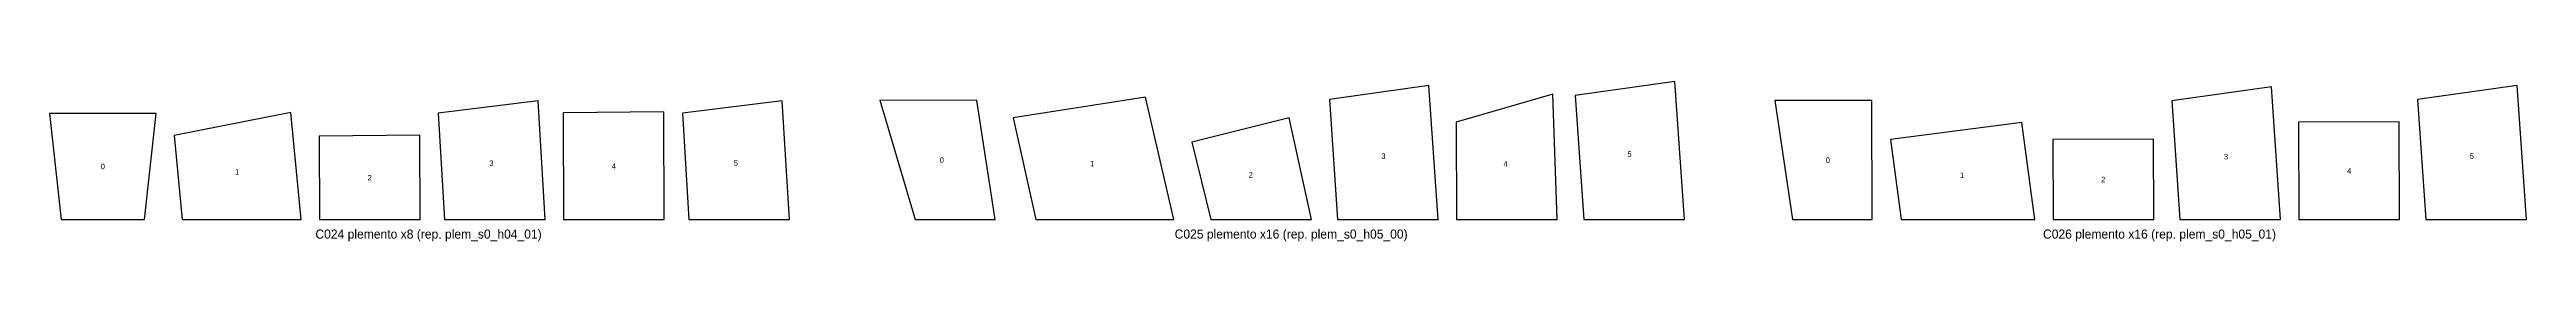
# Model space of a CAD drawing. Header units: metres. Extents: x 0 to 21, y -12 to 1.8.
# Drawn here: x 0 to 13.71, y -10.87 to -9.99 of the extents above; entities that cross this region are included whole.
import ezdxf
from ezdxf.enums import TextEntityAlignment as Align

# ---------------------------------------------------------------- set-up
doc = ezdxf.new("R2010")
doc.units = ezdxf.units.M
doc.layers.add('ESTM_PLANTILLA', color=7, linetype='Continuous')
doc.layers.add('ESTM_PLANTILLA_TEXTO', color=3, linetype='Continuous')

msp = doc.modelspace()

# ---------------------------------------------------------------- linework, layer by layer
at = {"layer": 'ESTM_PLANTILLA'}
for points in [[(8.493, -10.749), (9.05, -10.749), (8.997, -9.988), (8.445, -10.064)], [(2.187, -10.749), (2.744, -10.749), (2.704, -10.093), (2.151, -10.161)], [(3.539, -10.749), (4.096, -10.749), (4.056, -10.093), (3.503, -10.161)], [(4.792, -10.749), (5.234, -10.749), (5.134, -10.092), (4.596, -10.091)], [(5.46, -10.749), (6.224, -10.749), (6.067, -10.074), (5.334, -10.188)], [(7.13, -10.749), (7.687, -10.749), (7.636, -10.01), (7.085, -10.086)], [(7.788, -10.749), (8.345, -10.749), (8.321, -10.057), (7.787, -10.212)], [(9.648, -10.749), (10.09, -10.749), (10.088, -10.092), (9.55, -10.092)], [(11.793, -10.749), (12.35, -10.749), (12.299, -10.017), (11.748, -10.093)], [(13.154, -10.749), (13.711, -10.749), (13.66, -10.01), (13.109, -10.086)], [(0.064, -10.749), (0.526, -10.749), (0.59, -10.163), (0, -10.163)], [(0.735, -10.749), (1.392, -10.749), (1.335, -10.158), (0.69, -10.286)], [(2.846, -10.749), (3.403, -10.749), (3.401, -10.155), (2.844, -10.16)], [(6.428, -10.749), (6.985, -10.749), (6.863, -10.187), (6.324, -10.321)], [(10.249, -10.749), (10.99, -10.749), (10.918, -10.213), (10.19, -10.308)], [(12.452, -10.749), (13.009, -10.749), (13.007, -10.209), (12.45, -10.211)], [(1.494, -10.749), (2.051, -10.749), (2.049, -10.284), (1.492, -10.288)], [(11.091, -10.749), (11.648, -10.749), (11.647, -10.305), (11.09, -10.307)]]:
    msp.add_lwpolyline(points, close=True, dxfattribs=at)

# ---------------------------------------------------------------- texts
at = {"layer": 'ESTM_PLANTILLA_TEXTO'}
for s, height, p in [('0', 0.03, (4.939, -10.421)), ('3', 0.03, (7.384, -10.399)), ('5', 0.03, (8.746, -10.388)), ('0', 0.03, (9.844, -10.421)), ('3', 0.03, (12.048, -10.402)), ('5', 0.03, (13.409, -10.399)), ('0', 0.03, (0.295, -10.456)), ('1', 0.03, (1.038, -10.486)), ('2', 0.03, (1.772, -10.518)), ('3', 0.03, (2.446, -10.438)), ('4', 0.03, (3.124, -10.454)), ('5', 0.03, (3.799, -10.438)), ('1', 0.03, (5.771, -10.44)), ('2', 0.03, (6.65, -10.502)), ('4', 0.03, (8.06, -10.442)), ('1', 0.03, (10.587, -10.505)), ('2', 0.03, (11.369, -10.528)), ('4', 0.03, (12.73, -10.48)), ('C024 plemento x8 (rep. plem_s0_h04_01)', 0.05, (2.098, -10.829)), ('C025 plemento x16 (rep. plem_s0_h05_00)', 0.05, (6.873, -10.829)), ('C026 plemento x16 (rep. plem_s0_h05_01)', 0.05, (11.68, -10.829))]:
    msp.add_text(s, height=height, dxfattribs=at).set_placement(p, align=Align.MIDDLE_CENTER)

doc.saveas('drawing.dxf')
